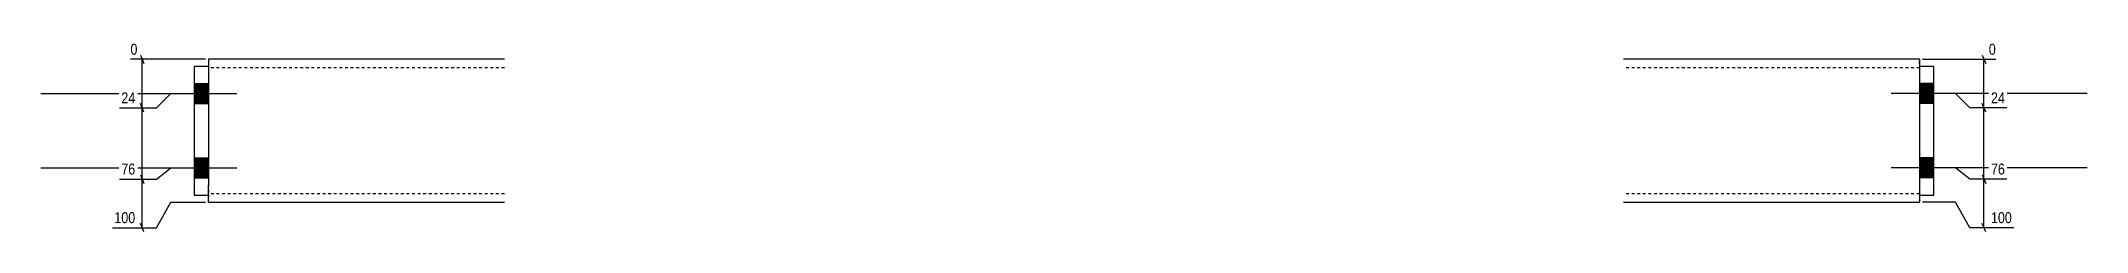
# Model space of a CAD drawing. Header units: millimetres. Extents: x 5 to 25454, y 2 to 538.
# Drawn here: x 7113 to 8548, y 5 to 138 of the extents above; entities that cross this region are included whole.
import ezdxf

# ---------------------------------------------------------------- set-up
doc = ezdxf.new("R2010")
doc.units = ezdxf.units.MM
doc.linetypes.add('DXK_LINE_DOT2', pattern=[3.9198, 1.9599, -1.9599])
doc.layers.add('MÅLSÆTNING', color=7, linetype='Continuous')
doc.layers.add('STÅL', color=7, linetype='Continuous')
doc.styles.add('Arial Narrow', font='ARIALN.TTF', dxfattribs={"height": 0.2})

msp = doc.modelspace()

# ---------------------------------------------------------------- hatches: boundary and pattern name
at = {"layer": 'STÅL', "linetype": 'Continuous'}
for points in [[(7220.5, 108.6), (7220.5, 94.6), (7230.5, 94.6), (7230.5, 108.6)], [(8440.5, 94.6), (8440.5, 108.6), (8430.5, 108.6), (8430.5, 94.6)], [(7220.5, 56.6), (7220.5, 42.6), (7230.5, 42.6), (7230.5, 56.6)], [(8440.5, 42.6), (8440.5, 56.6), (8430.5, 56.6), (8430.5, 42.6)]]:
    msp.add_hatch(color=96, dxfattribs=at).paths.add_polyline_path(points)

# ---------------------------------------------------------------- linework, layer by layer
at = {"layer": 'MÅLSÆTNING', "color": 7, "linetype": 'Continuous'}
for p, q in [((7228.5, 125.6), (7175.8, 125.6)), ((7182.8, 128.6), (7185.2, 122.6)), ((7184, 91.6), (7184, 125.6)), ((8432.5, 125.6), (8484, 125.6)), ((8474.5, 128.6), (8476.9, 122.6)), ((8475.7, 91.6), (8475.7, 125.6)), ((7194, 91.6), (7204, 101.6)), ((7194, 91.6), (7204, 101.6)), ((7204, 101.6), (7228.5, 101.6)), ((7204, 101.6), (7228.5, 101.6)), ((8455.7, 101.6), (8432.5, 101.6)), ((8455.7, 101.6), (8432.5, 101.6)), ((8465.7, 91.6), (8455.7, 101.6)), ((8465.7, 91.6), (8455.7, 101.6)), ((7168, 91.6), (7194, 91.6)), ((7168, 91.6), (7194, 91.6)), ((7185.2, 88.6), (7182.8, 94.6)), ((7185.2, 88.6), (7182.8, 94.6)), ((7184, 41.8), (7184, 91.6)), ((8491.8, 91.6), (8465.7, 91.6)), ((8491.8, 91.6), (8465.7, 91.6)), ((8476.9, 88.6), (8474.5, 94.6)), ((8476.9, 88.6), (8474.5, 94.6)), ((8475.7, 41.8), (8475.7, 91.6)), ((7182.8, 44.8), (7185.2, 38.8)), ((7182.8, 44.8), (7185.2, 38.8)), ((7194, 41.8), (7204, 49.6)), ((7194, 41.8), (7204, 49.6)), ((7204, 49.6), (7228.5, 49.6)), ((7204, 49.6), (7228.5, 49.6)), ((8455.7, 49.6), (8432.5, 49.6)), ((8455.7, 49.6), (8432.5, 49.6)), ((8465.7, 41.8), (8455.7, 49.6)), ((8465.7, 41.8), (8455.7, 49.6)), ((8474.5, 44.8), (8476.9, 38.8)), ((8474.5, 44.8), (8476.9, 38.8)), ((7168, 41.8), (7194, 41.8)), ((7168, 41.8), (7194, 41.8)), ((7184, 7.8), (7184, 41.8)), ((8491.8, 41.8), (8465.7, 41.8)), ((8491.8, 41.8), (8465.7, 41.8)), ((8475.7, 7.8), (8475.7, 41.8)), ((7194, 7.8), (7204, 25.6)), ((7204, 25.6), (7228.5, 25.6)), ((8455.7, 25.6), (8432.5, 25.6)), ((8465.7, 7.8), (8455.7, 25.6)), ((7163.1, 7.8), (7194, 7.8)), ((7185.2, 4.8), (7182.8, 10.8)), ((8496.7, 7.8), (8465.7, 7.8)), ((8476.9, 4.8), (8474.5, 10.8))]:
    msp.add_line(p, q, dxfattribs=at)
at = {"layer": 'STÅL', "color": 2, "linetype": 'Continuous'}
for p, q in [((7220.5, 120.6), (7220.5, 30.6)), ((7230.5, 120.6), (7220.5, 120.6)), ((7230.5, 125.6), (7230.5, 113.6)), ((7438, 125.6), (7230.5, 125.6)), ((8430.5, 125.6), (8223, 125.6)), ((8430.5, 125.6), (8430.5, 124.7)), ((8430.5, 124.7), (8430.5, 113.6)), ((8440.5, 120.6), (8430.5, 120.6)), ((8440.5, 30.6), (8440.5, 120.6)), ((7230.5, 113.6), (7230.5, 37.6)), ((8430.5, 113.6), (8430.5, 37.6)), ((7220.5, 30.6), (7230.5, 30.6)), ((7230.5, 26.5), (7230.5, 37.6)), ((8430.5, 37.6), (8430.5, 25.6)), ((8430.5, 30.6), (8440.5, 30.6)), ((7230.5, 25.6), (7230.5, 26.5)), ((7230.5, 25.6), (7438, 25.6)), ((8223, 25.6), (8430.5, 25.6))]:
    msp.add_line(p, q, dxfattribs=at)
at = {"layer": 'STÅL', "color": 7, "linetype": 'DXK_LINE_DOT2'}
for p, q in [((7230.5, 125.6), (7230.5, 124.7)), ((7230.5, 124.7), (7230.5, 122.1)), ((7230.5, 120.6), (7230.5, 30.6)), ((7438, 119.6), (7230.5, 119.6)), ((8430.5, 119.6), (8223, 119.6)), ((8430.5, 122.1), (8430.5, 125.6)), ((8430.5, 120.6), (8430.5, 30.6)), ((7438, 31.6), (7230.5, 31.6)), ((7230.5, 30.6), (7230.5, 29.1)), ((8430.5, 31.6), (8223, 31.6))]:
    msp.add_line(p, q, dxfattribs=at)
at = {"layer": 'STÅL', "color": 96, "linetype": 'Continuous'}
for p, q in [((7113, 101.6), (7250.5, 101.6)), ((7220.5, 108.6), (7230.5, 108.6)), ((8548, 101.6), (8410.5, 101.6)), ((8440.5, 108.6), (8430.5, 108.6)), ((7220.5, 94.6), (7230.5, 94.6)), ((8440.5, 94.6), (8430.5, 94.6)), ((7113, 49.6), (7250.5, 49.6)), ((7220.5, 56.6), (7230.5, 56.6)), ((8548, 49.6), (8410.5, 49.6)), ((8440.5, 56.6), (8430.5, 56.6)), ((7220.5, 42.6), (7230.5, 42.6)), ((8440.5, 42.6), (8430.5, 42.6))]:
    msp.add_line(p, q, dxfattribs=at)

# ---------------------------------------------------------------- next in the draw order: wipeouts: each hides what was drawn before it
at = {"color": 0, "linetype": 'Continuous'}
for points in [[(7182.2, 127.2), (7182.2, 138.4), (7174.2, 138.4), (7174.2, 127.2)], [(8485.6, 127.2), (8485.6, 138.4), (8477.5, 138.4), (8477.5, 127.2)], [(7180.8, 93.2), (7180.8, 104.4), (7167.8, 104.4), (7167.8, 93.2)], [(8491.9, 93.2), (8491.9, 104.4), (8479, 104.4), (8479, 93.2)], [(7180.8, 43.4), (7180.8, 54.6), (7167.8, 54.6), (7167.8, 43.4)], [(8491.9, 43.4), (8491.9, 54.6), (8479, 54.6), (8479, 43.4)], [(7180.8, 9.4), (7180.8, 20.6), (7162.9, 20.6), (7162.9, 9.4)], [(8496.8, 9.4), (8496.8, 20.6), (8479, 20.6), (8479, 9.4)]]:
    msp.add_wipeout(points, dxfattribs=at).dxf.layer = 'MÅLSÆTNING'

# ---------------------------------------------------------------- next in the draw order: texts
at = {"layer": 'MÅLSÆTNING', "color": 3, "linetype": 'Continuous', "style": 'Arial Narrow'}
for s, p in [('0', (7175.8, 128.8)), ('0', (8479.1, 128.8)), ('24', (7169.4, 94.8)), ('24', (8480.6, 94.8)), ('76', (7169.4, 45)), ('76', (8480.6, 45)), ('100', (7164.5, 11)), ('100', (8480.6, 11))]:
    msp.add_text(s, height=7.64, dxfattribs=at).set_placement(p)

doc.saveas('drawing.dxf')
